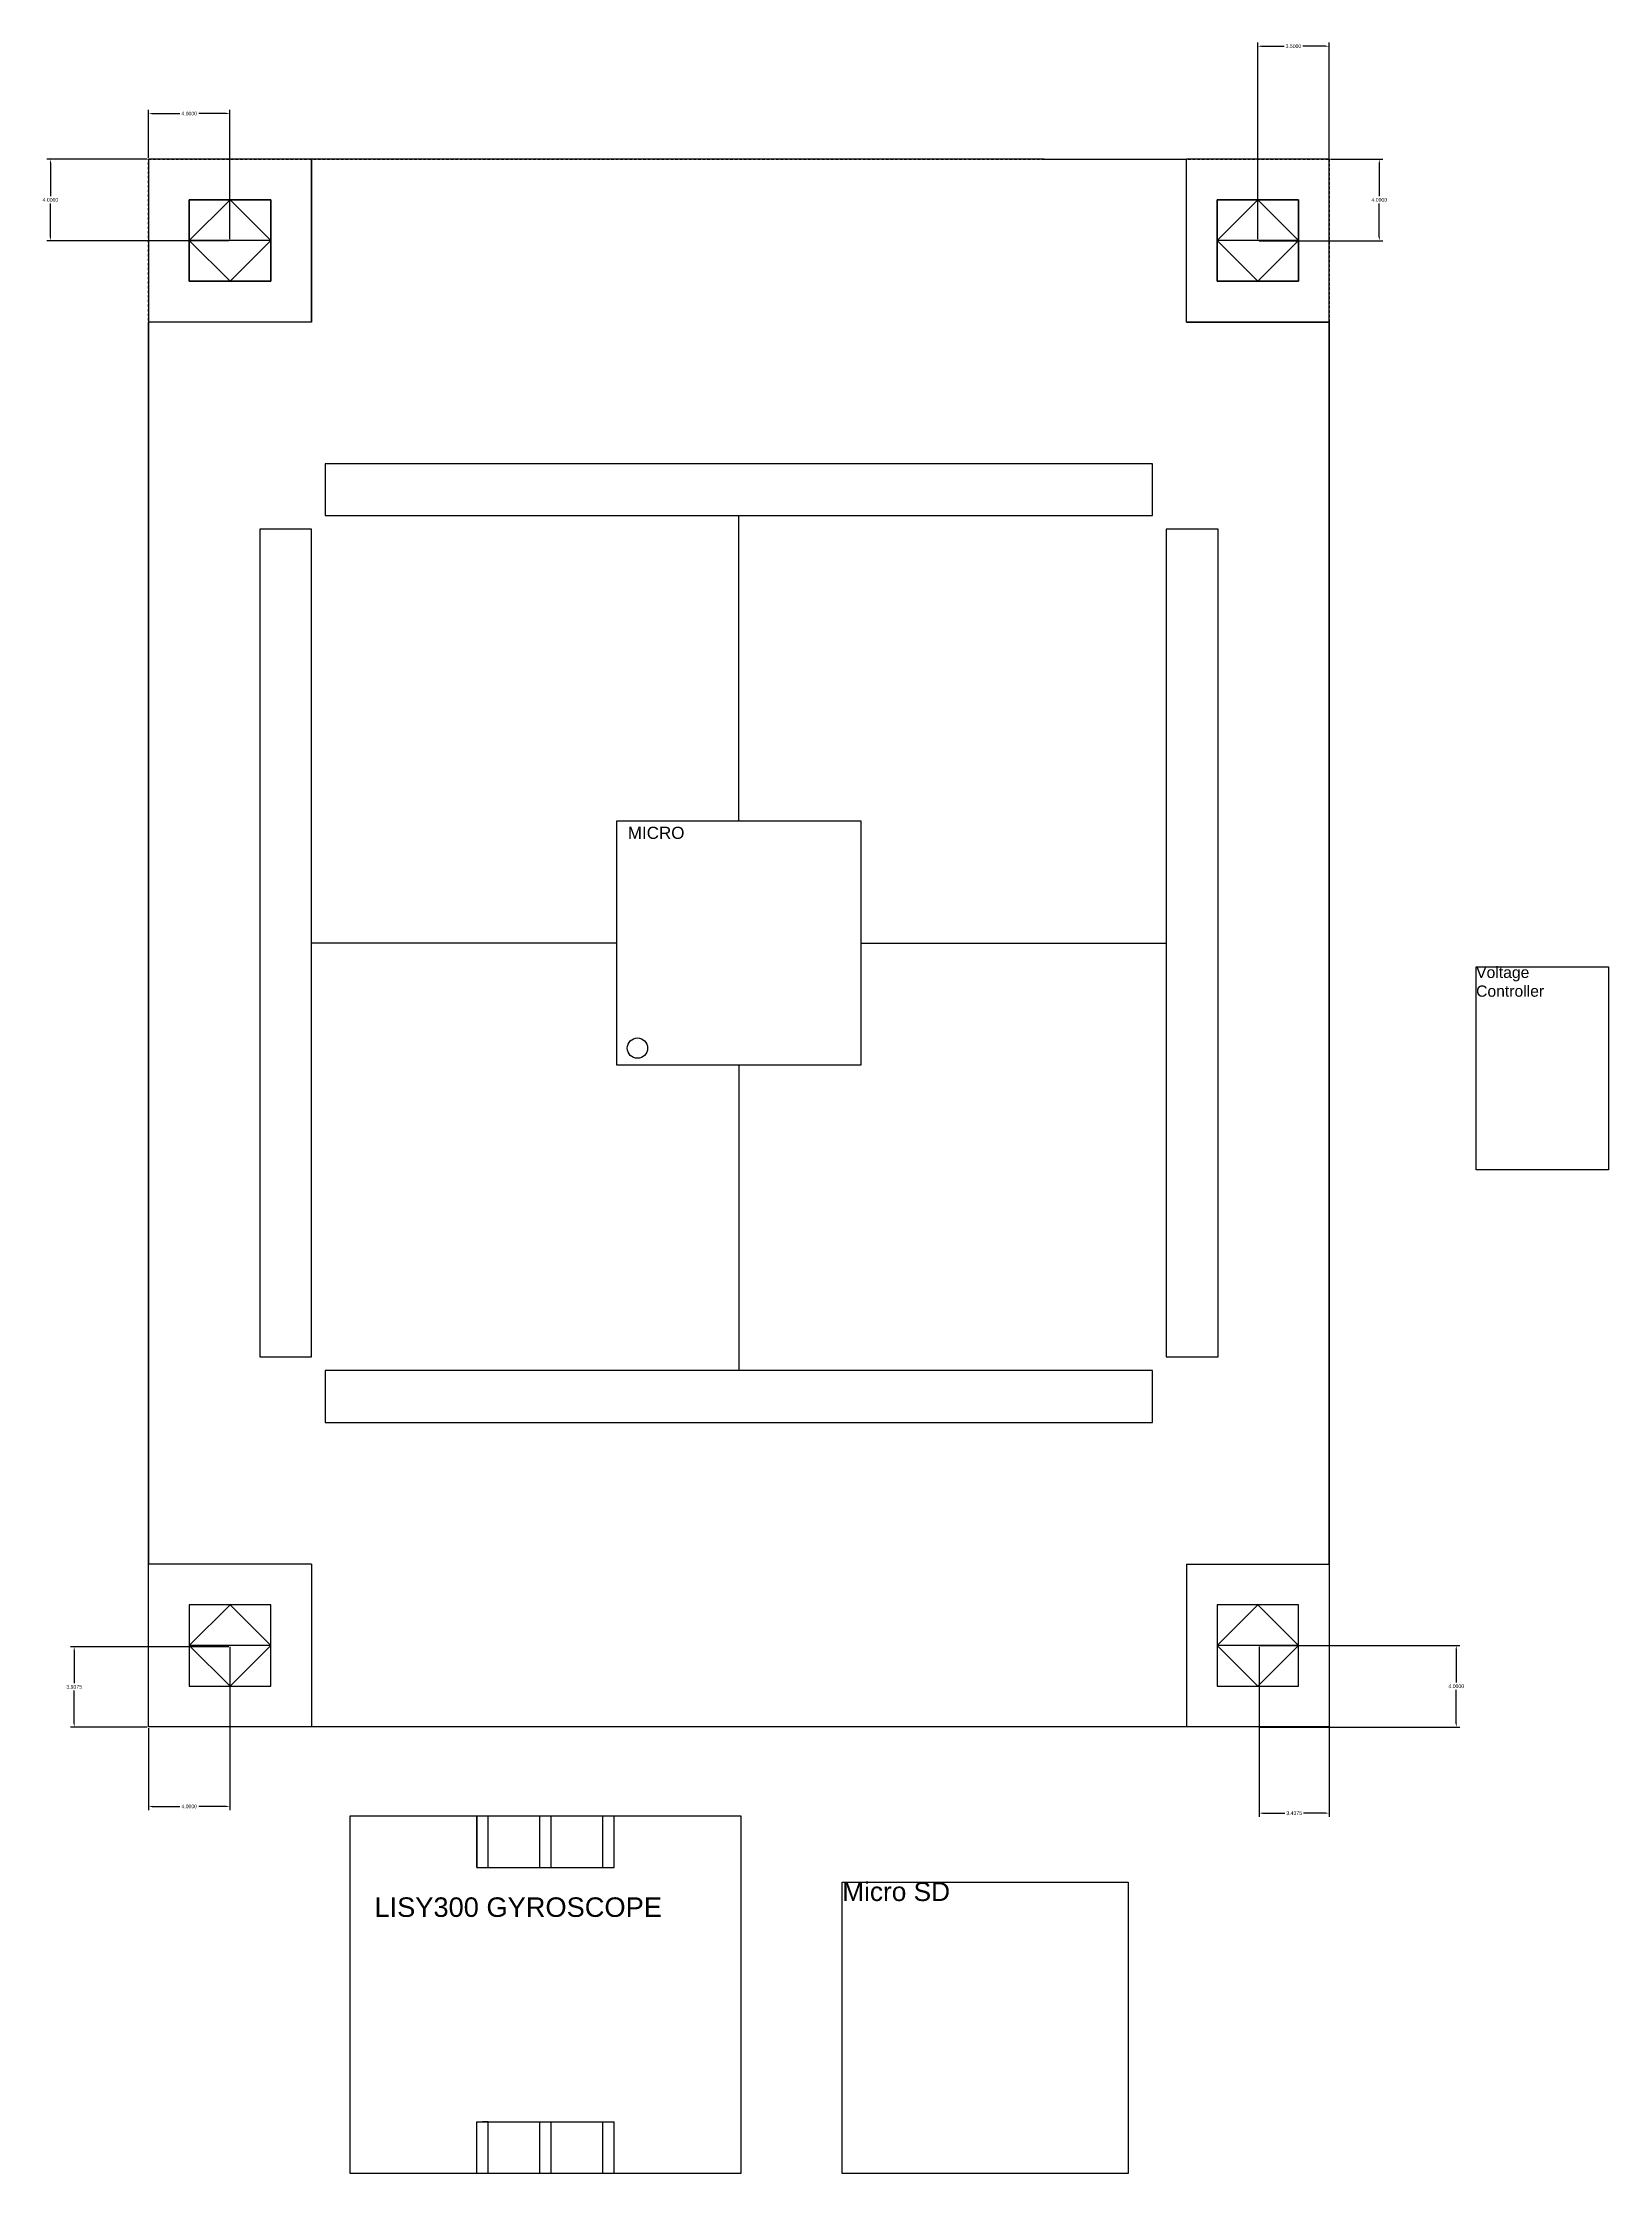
# Model space of a CAD drawing. Header units: inches. Extents: x 4 to 3747, y -1393 to 142.
# Drawn here: x 1207.8 to 1284.8, y -219.3 to -114.6 of the extents above; entities that cross this region are included whole.
import ezdxf

# ---------------------------------------------------------------- set-up
doc = ezdxf.new("R2010")
doc.units = ezdxf.units.IN
doc.header["$MEASUREMENT"] = 0
doc.linetypes.add('HIDDEN2', pattern=[0.1875, 0.125, -0.0625])
doc.layers.add('Battery', color=1, linetype='HIDDEN2')
doc.layers.add('Scratch', color=200, linetype='Continuous')
doc.styles.get("Standard").update_dxf_attribs({"font": 'arial.ttf'})
doc.dimstyles.get("Standard").update_dxf_attribs({"dimtxt": 0.18, "dimasz": 0.18, "dimexe": 0.18, "dimexo": 0.0625, "dimgap": 0.09, "dimtad": 0, "dimtih": 1, "dimtoh": 1, "dimdec": 4, "dimzin": 0, "dimdsep": 46, "dimtxsty": 'Standard', "dimcen": 0.09, "dimadec": 0, "dimazin": 0, "dimtfac": 1, "dimtdec": 4, "dimtofl": 0, "dimtmove": 0, "dimatfit": 3, "dimfxl": 1, "dimtolj": 1, "dimtzin": 0, "dimarcsym": 0})

# ---------------------------------------------------------------- blocks, each defined once
blk = doc.blocks.new('*D6')
at = {"color": 0, "lineweight": -2}
for p, q in [((1267.55, -124.26), (1267.55, -114.6)), ((1267.73, -114.78), (1268.84, -114.78)), ((1270.87, -114.78), (1269.77, -114.78)), ((1271.05, -124.26), (1271.05, -114.6))]:
    blk.add_line(p, q, dxfattribs=at)
at = {"color": 0}
for points in [[(1267.73, -114.75), (1267.73, -114.81), (1267.55, -114.78)], [(1270.87, -114.75), (1270.87, -114.81), (1271.05, -114.78)]]:
    blk.add_solid(points, dxfattribs=at)
at = {"layer": 'Defpoints', "color": 0}
for p in [(1271.05, -114.78), (1267.55, -124.33), (1271.05, -124.33)]:
    blk.add_point(p, dxfattribs=at)
at = {"color": 0, "insert": (1269.3, -114.78), "char_height": 0.18, "attachment_point": 5}
blk.add_mtext('\\A1;3.5000', dxfattribs=at)
blk = doc.blocks.new('*D7')
at = {"color": 0, "lineweight": -2}
for p, q in [((1271.12, -120.33), (1273.7, -120.33)), ((1273.52, -120.51), (1273.52, -122.14)), ((1273.52, -124.15), (1273.52, -122.51)), ((1267.62, -124.33), (1273.7, -124.33))]:
    blk.add_line(p, q, dxfattribs=at)
at = {"color": 0}
for points in [[(1273.49, -120.51), (1273.55, -120.51), (1273.52, -120.33)], [(1273.49, -124.15), (1273.55, -124.15), (1273.52, -124.33)]]:
    blk.add_solid(points, dxfattribs=at)
at = {"layer": 'Defpoints', "color": 0}
for p in [(1271.05, -120.33), (1273.52, -120.33), (1267.55, -124.33)]:
    blk.add_point(p, dxfattribs=at)
at = {"color": 0, "insert": (1273.52, -122.33), "char_height": 0.18, "attachment_point": 5}
blk.add_mtext('\\A1;4.0000', dxfattribs=at)
blk = doc.blocks.new('*D8')
at = {"color": 0, "lineweight": -2}
for p, q in [((1267.62, -193.33), (1277.48, -193.33)), ((1277.3, -193.51), (1277.3, -195.14)), ((1277.3, -197.15), (1277.3, -195.51)), ((1267.62, -197.33), (1277.48, -197.33))]:
    blk.add_line(p, q, dxfattribs=at)
at = {"color": 0}
for points in [[(1277.27, -193.51), (1277.33, -193.51), (1277.3, -193.33)], [(1277.27, -197.15), (1277.33, -197.15), (1277.3, -197.33)]]:
    blk.add_solid(points, dxfattribs=at)
at = {"layer": 'Defpoints', "color": 0}
for p in [(1267.55, -193.33), (1267.55, -197.33), (1277.3, -197.33)]:
    blk.add_point(p, dxfattribs=at)
at = {"color": 0, "insert": (1277.3, -195.33), "char_height": 0.18, "attachment_point": 5}
blk.add_mtext('\\A1;4.0000', dxfattribs=at)
blk = doc.blocks.new('*D9')
at = {"color": 0, "lineweight": -2}
for p, q in [((1267.62, -193.39), (1267.62, -201.74)), ((1271.05, -197.39), (1271.05, -201.74)), ((1267.8, -201.56), (1268.87, -201.56)), ((1270.87, -201.56), (1269.8, -201.56))]:
    blk.add_line(p, q, dxfattribs=at)
at = {"color": 0}
for points in [[(1267.8, -201.53), (1267.8, -201.59), (1267.62, -201.56)], [(1270.87, -201.53), (1270.87, -201.59), (1271.05, -201.56)]]:
    blk.add_solid(points, dxfattribs=at)
at = {"layer": 'Defpoints', "color": 0}
for p in [(1267.62, -193.33), (1271.05, -197.33), (1271.05, -201.56)]:
    blk.add_point(p, dxfattribs=at)
at = {"color": 0, "insert": (1269.34, -201.56), "char_height": 0.18, "attachment_point": 5}
blk.add_mtext('\\A1;3.4375', dxfattribs=at)
blk = doc.blocks.new('*D10')
at = {"color": 0, "lineweight": -2}
for p, q in [((1213.05, -120.26), (1213.05, -117.91)), ((1213.23, -118.09), (1214.59, -118.09)), ((1216.87, -118.09), (1215.52, -118.09)), ((1217.05, -124.26), (1217.05, -117.91))]:
    blk.add_line(p, q, dxfattribs=at)
at = {"color": 0}
for points in [[(1213.23, -118.06), (1213.23, -118.12), (1213.05, -118.09)], [(1216.87, -118.06), (1216.87, -118.12), (1217.05, -118.09)]]:
    blk.add_solid(points, dxfattribs=at)
at = {"layer": 'Defpoints', "color": 0}
for p in [(1213.05, -118.09), (1213.05, -120.33), (1217.05, -124.33)]:
    blk.add_point(p, dxfattribs=at)
at = {"color": 0, "insert": (1215.05, -118.09), "char_height": 0.18, "attachment_point": 5}
blk.add_mtext('\\A1;4.0000', dxfattribs=at)
blk = doc.blocks.new('*D11')
at = {"color": 0, "lineweight": -2}
for p, q in [((1212.99, -120.33), (1208.05, -120.33)), ((1208.23, -120.51), (1208.23, -122.14)), ((1208.23, -124.15), (1208.23, -122.51)), ((1216.99, -124.33), (1208.05, -124.33))]:
    blk.add_line(p, q, dxfattribs=at)
at = {"color": 0}
for points in [[(1208.2, -120.51), (1208.26, -120.51), (1208.23, -120.33)], [(1208.2, -124.15), (1208.26, -124.15), (1208.23, -124.33)]]:
    blk.add_solid(points, dxfattribs=at)
at = {"layer": 'Defpoints', "color": 0}
for p in [(1208.23, -120.33), (1213.05, -120.33), (1217.05, -124.33)]:
    blk.add_point(p, dxfattribs=at)
at = {"color": 0, "insert": (1208.23, -122.33), "char_height": 0.18, "attachment_point": 5}
blk.add_mtext('\\A1;4.0000', dxfattribs=at)
blk = doc.blocks.new('*D12')
at = {"color": 0, "lineweight": -2}
for p, q in [((1217.05, -193.39), (1217.05, -201.41)), ((1213.05, -197.39), (1213.05, -201.41)), ((1213.23, -201.23), (1214.59, -201.23)), ((1216.87, -201.23), (1215.52, -201.23))]:
    blk.add_line(p, q, dxfattribs=at)
at = {"color": 0}
for points in [[(1213.23, -201.2), (1213.23, -201.26), (1213.05, -201.23)], [(1216.87, -201.2), (1216.87, -201.26), (1217.05, -201.23)]]:
    blk.add_solid(points, dxfattribs=at)
at = {"layer": 'Defpoints', "color": 0}
for p in [(1217.05, -193.33), (1213.05, -197.33), (1213.05, -201.23)]:
    blk.add_point(p, dxfattribs=at)
at = {"color": 0, "insert": (1215.05, -201.23), "char_height": 0.18, "attachment_point": 5}
blk.add_mtext('\\A1;4.0000', dxfattribs=at)
blk = doc.blocks.new('*D13')
at = {"color": 0, "lineweight": -2}
for p, q in [((1216.99, -193.39), (1209.22, -193.39)), ((1209.4, -193.57), (1209.4, -195.18)), ((1209.4, -197.15), (1209.4, -195.54)), ((1212.99, -197.33), (1209.22, -197.33))]:
    blk.add_line(p, q, dxfattribs=at)
at = {"color": 0}
for points in [[(1209.37, -193.57), (1209.43, -193.57), (1209.4, -193.39)], [(1209.37, -197.15), (1209.43, -197.15), (1209.4, -197.33)]]:
    blk.add_solid(points, dxfattribs=at)
at = {"layer": 'Defpoints', "color": 0}
for p in [(1217.05, -193.39), (1209.4, -197.33), (1213.05, -197.33)]:
    blk.add_point(p, dxfattribs=at)
at = {"color": 0, "insert": (1209.4, -195.36), "char_height": 0.18, "attachment_point": 5}
blk.add_mtext('\\A1;3.9375', dxfattribs=at)

msp = doc.modelspace()

# ---------------------------------------------------------------- linework, layer by layer
for p, q in [((1221.0546, -120.32689), (1221.0546, -128.32689)), ((1228.0546, -120.32689), (1221.0546, -120.32689)), ((1221.0546, -128.32689), (1221.0546, -120.32689)), ((1257.0546, -120.32689), (1264.0546, -120.32689)), ((1264.0546, -128.32689), (1264.0546, -120.32689)), ((1264.0546, -128.32689), (1264.0546, -120.32689)), ((1215.0546, -124.32689), (1217.0546, -122.32689)), ((1217.0546, -122.32689), (1215.0546, -124.32689)), ((1217.0546, -122.32689), (1219.0546, -124.32689)), ((1219.0546, -124.32689), (1217.0546, -122.32689)), ((1265.5546, -124.32689), (1267.5546, -122.32689)), ((1267.5546, -122.32689), (1265.5546, -124.32689)), ((1267.5546, -122.32689), (1269.5546, -124.32689)), ((1269.5546, -124.32689), (1267.5546, -122.32689)), ((1217.0546, -126.32689), (1215.0546, -124.32689)), ((1215.0546, -124.32689), (1217.0546, -126.32689)), ((1219.0546, -124.32689), (1217.0546, -126.32689)), ((1217.0546, -126.32689), (1219.0546, -124.32689)), ((1267.5546, -126.32689), (1265.5546, -124.32689)), ((1265.5546, -124.32689), (1267.5546, -126.32689)), ((1269.5546, -124.32689), (1267.5546, -126.32689)), ((1267.5546, -126.32689), (1269.5546, -124.32689)), ((1213.0546, -189.32689), (1213.0546, -128.32689)), ((1221.0546, -128.32689), (1213.0546, -128.32689)), ((1213.0546, -128.32689), (1213.0546, -189.32689)), ((1221.0546, -128.32689), (1213.0546, -128.32689)), ((1271.0546, -128.32689), (1264.0546, -128.32689)), ((1264.0546, -128.32689), (1271.0546, -128.32689)), ((1271.0546, -128.32689), (1271.0546, -189.32689)), ((1271.0546, -189.32689), (1271.0546, -128.32689)), ((1262.3746, -135.28689), (1221.7346, -135.28689)), ((1221.7346, -135.28689), (1221.7346, -137.82689)), ((1262.3746, -137.82689), (1262.3746, -135.28689)), ((1221.7346, -137.82689), (1262.3746, -137.82689)), ((1218.5146, -138.50689), (1218.5146, -179.14689)), ((1221.0546, -138.50689), (1218.5146, -138.50689)), ((1221.0546, -179.14689), (1221.0546, -138.50689)), ((1263.0546, -138.50689), (1263.0546, -179.14689)), ((1265.5946, -138.50689), (1263.0546, -138.50689)), ((1265.5946, -179.14689), (1265.5946, -138.50689)), ((1236.0546, -164.82689), (1236.0546, -152.82689)), ((1236.0546, -152.82689), (1248.0546, -152.82689)), ((1248.0546, -152.82689), (1248.0546, -164.82689)), ((1278.27433, -159.98936), (1284.77433, -159.98936)), ((1278.27433, -169.96936), (1278.27433, -159.98936)), ((1284.77433, -159.98936), (1284.77433, -169.96936)), ((1248.0546, -164.82689), (1236.0546, -164.82689)), ((1284.77433, -169.96936), (1278.27433, -169.96936)), ((1218.5146, -179.14689), (1221.0546, -179.14689)), ((1262.3746, -179.82689), (1221.7346, -179.82689)), ((1221.7346, -179.82689), (1221.7346, -182.36689)), ((1262.3746, -182.36689), (1262.3746, -179.82689)), ((1263.0546, -179.14689), (1265.5946, -179.14689)), ((1221.7346, -182.36689), (1262.3746, -182.36689)), ((1221.0546, -189.32689), (1213.0546, -189.32689)), ((1221.0546, -189.32689), (1221.0546, -197.32689)), ((1264.0546, -189.32689), (1271.0546, -189.32689)), ((1264.0546, -189.32689), (1264.0546, -197.32689)), ((1215.0546, -193.32689), (1217.0546, -191.32689)), ((1217.0546, -191.32689), (1219.0546, -193.32689)), ((1265.5546, -193.32689), (1267.5546, -191.32689)), ((1267.5546, -191.32689), (1269.5546, -193.32689)), ((1217.0546, -195.32689), (1215.0546, -193.32689)), ((1219.0546, -193.32689), (1217.0546, -195.32689)), ((1267.5546, -195.32689), (1265.5546, -193.32689)), ((1269.5546, -193.32689), (1267.5546, -195.32689)), ((1264.0546, -197.32689), (1221.0546, -197.32689)), ((1222.96546, -201.69291), (1242.14546, -201.69291)), ((1222.96546, -219.25291), (1222.96546, -201.69291)), ((1242.14546, -201.69291), (1242.14546, -219.25291)), ((1247.13289, -204.95291), (1261.18289, -204.95291)), ((1247.13289, -219.25291), (1247.13289, -204.95291)), ((1261.18289, -204.95291), (1261.18289, -219.25291)), ((1242.14546, -219.25291), (1222.96546, -219.25291)), ((1261.18289, -219.25291), (1247.13289, -219.25291))]:
    msp.add_line(p, q)
msp.add_circle((1237.07155, -163.98785), 0.5)
at = {"layer": 'Battery'}
for p, q in [((1213.0546, -120.32689), (1271.0546, -120.32689)), ((1213.0546, -197.32689), (1213.0546, -120.32689)), ((1271.0546, -120.32689), (1271.0546, -197.32689)), ((1271.0546, -197.32689), (1213.0546, -197.32689))]:
    msp.add_line(p, q, dxfattribs=at)
at = {"layer": 'Scratch'}
for p, q in [((1221.0546, -120.32689), (1213.0546, -120.32689)), ((1213.0546, -120.32689), (1213.0546, -128.32689)), ((1221.0546, -120.32689), (1213.0546, -120.32689)), ((1213.0546, -120.32689), (1213.0546, -128.32689)), ((1257.0546, -120.32689), (1228.0546, -120.32689)), ((1271.0546, -120.32689), (1264.0546, -120.32689)), ((1271.0546, -120.32689), (1264.0546, -120.32689)), ((1271.0546, -128.32689), (1271.0546, -120.32689)), ((1271.0546, -128.32689), (1271.0546, -120.32689)), ((1219.0546, -122.32689), (1215.0546, -122.32689)), ((1215.0546, -122.32689), (1215.0546, -126.32689)), ((1215.0546, -126.32689), (1215.0546, -122.32689)), ((1215.0546, -122.32689), (1219.0546, -122.32689)), ((1215.0546, -122.32689), (1219.0546, -122.32689)), ((1219.0546, -126.32689), (1219.0546, -122.32689)), ((1219.0546, -122.32689), (1219.0546, -126.32689)), ((1269.5546, -122.32689), (1265.5546, -122.32689)), ((1265.5546, -122.32689), (1265.5546, -126.32689)), ((1265.5546, -126.32689), (1265.5546, -122.32689)), ((1265.5546, -122.32689), (1269.5546, -122.32689)), ((1265.5546, -122.32689), (1269.5546, -122.32689)), ((1269.5546, -126.32689), (1269.5546, -122.32689)), ((1269.5546, -122.32689), (1269.5546, -126.32689)), ((1219.0546, -124.32689), (1215.0546, -124.32689)), ((1219.0546, -124.32689), (1215.0546, -124.32689)), ((1269.5546, -124.32689), (1265.5546, -124.32689)), ((1269.5546, -124.32689), (1265.5546, -124.32689)), ((1215.0546, -126.32689), (1219.0546, -126.32689)), ((1215.0546, -126.32689), (1219.0546, -126.32689)), ((1219.0546, -126.32689), (1215.0546, -126.32689)), ((1265.5546, -126.32689), (1269.5546, -126.32689)), ((1265.5546, -126.32689), (1269.5546, -126.32689)), ((1269.5546, -126.32689), (1265.5546, -126.32689)), ((1242.0546, -152.82689), (1242.0546, -137.82689)), ((1236.0546, -158.82689), (1221.0546, -158.82689)), ((1248.0546, -158.82689), (1263.0546, -158.82689)), ((1242.0546, -164.82689), (1242.0546, -179.82689)), ((1213.0546, -197.32689), (1213.0546, -189.32689)), ((1271.0546, -189.32689), (1271.0546, -197.32689)), ((1219.0546, -191.32689), (1215.0546, -191.32689)), ((1215.0546, -191.32689), (1215.0546, -195.32689)), ((1219.0546, -195.32689), (1219.0546, -191.32689)), ((1269.5546, -191.32689), (1265.5546, -191.32689)), ((1265.5546, -191.32689), (1265.5546, -195.32689)), ((1269.5546, -195.32689), (1269.5546, -191.32689)), ((1219.0546, -193.32689), (1215.0546, -193.32689)), ((1269.5546, -193.32689), (1265.5546, -193.32689)), ((1215.0546, -195.32689), (1219.0546, -195.32689)), ((1215.0546, -195.32689), (1219.0546, -195.32689)), ((1265.5546, -195.32689), (1269.5546, -195.32689)), ((1265.5546, -195.32689), (1269.5546, -195.32689)), ((1221.0546, -197.32689), (1213.0546, -197.32689)), ((1271.0546, -197.32689), (1264.0546, -197.32689)), ((1229.17546, -204.23291), (1229.17546, -201.69291)), ((1229.17546, -201.69291), (1229.17546, -204.23291)), ((1229.73546, -204.23291), (1229.73546, -201.69291)), ((1232.27546, -204.23291), (1232.27546, -201.69291)), ((1232.83546, -204.23291), (1232.83546, -201.69291)), ((1235.37546, -204.23291), (1235.37546, -201.69291)), ((1235.93546, -204.23291), (1235.93546, -201.69291)), ((1229.17546, -204.23291), (1235.93546, -204.23291)), ((1229.17546, -219.25291), (1229.17546, -216.71291)), ((1229.17546, -216.71291), (1229.73546, -216.71291)), ((1229.73546, -216.71291), (1229.45546, -216.71291)), ((1229.45546, -216.71291), (1235.93546, -216.71291)), ((1229.73546, -219.25291), (1229.73546, -216.71291)), ((1232.27546, -219.25291), (1232.27546, -216.71291)), ((1232.83546, -219.25291), (1232.83546, -216.71291)), ((1235.37546, -219.25291), (1235.37546, -216.71291)), ((1235.93546, -219.25291), (1235.93546, -216.71291))]:
    msp.add_line(p, q, dxfattribs=at)

# ---------------------------------------------------------------- texts
at = {"attachment_point": 1}
for s, insert, char_height, width in [('MICRO', (1236.59739, -153.11399), 0.59793, 35.8757901), ('Voltage \\PController', (1278.27433, -159.98936), 0.552302, 17.9498239), ('Micro SD', (1247.13289, -204.95291), 0.922337, 28.6948873), ('LISY300 GYROSCOPE', (1224.1487, -205.69827), 0.9576305, 91.8367668)]:
    msp.add_mtext(s, dxfattribs=dict(at, insert=insert, char_height=char_height, width=width))

# ---------------------------------------------------------------- dimensions: what is measured, and where the dimension line sits
for base, p1, p2, picture, middle in [((1271.0546, -114.78296), (1267.5546, -124.32689), (1271.0546, -124.32689), '*D6', (1269.3046, -114.78296)), ((1213.0546, -118.08622), (1217.0546, -124.32689), (1213.0546, -120.32689), '*D10', (1215.0546, -118.08622)), ((1213.0546, -201.22704), (1217.0546, -193.32689), (1213.0546, -197.32689), '*D12', (1215.0546, -201.22704)), ((1271.0546, -201.55721), (1267.6171, -193.32689), (1271.0546, -197.32689), '*D9', (1269.33585, -201.55721))]:
    dim = msp.add_linear_dim(base=base, p1=p1, p2=p2, dimstyle='Standard')
    dim.commit()
    dim.dimension.update_dxf_attribs({"geometry": picture, "text_midpoint": middle})
for base, p1, p2, picture, middle in [((1208.22549, -120.32689), (1217.0546, -124.32689), (1213.0546, -120.32689), '*D11', (1208.22549, -122.32689)), ((1273.52362, -120.32689), (1267.5546, -124.32689), (1271.0546, -120.32689), '*D7', (1273.52362, -122.32689)), ((1209.3971, -197.32689), (1217.0546, -193.38939), (1213.0546, -197.32689), '*D13', (1209.3971, -195.35814)), ((1277.30077, -197.32689), (1267.5546, -193.32689), (1267.5546, -197.32689), '*D8', (1277.30077, -195.32689))]:
    dim = msp.add_linear_dim(base=base, p1=p1, p2=p2, angle=90, dimstyle='Standard')
    dim.commit()
    dim.dimension.update_dxf_attribs({"geometry": picture, "text_midpoint": middle})

doc.saveas('drawing.dxf')
